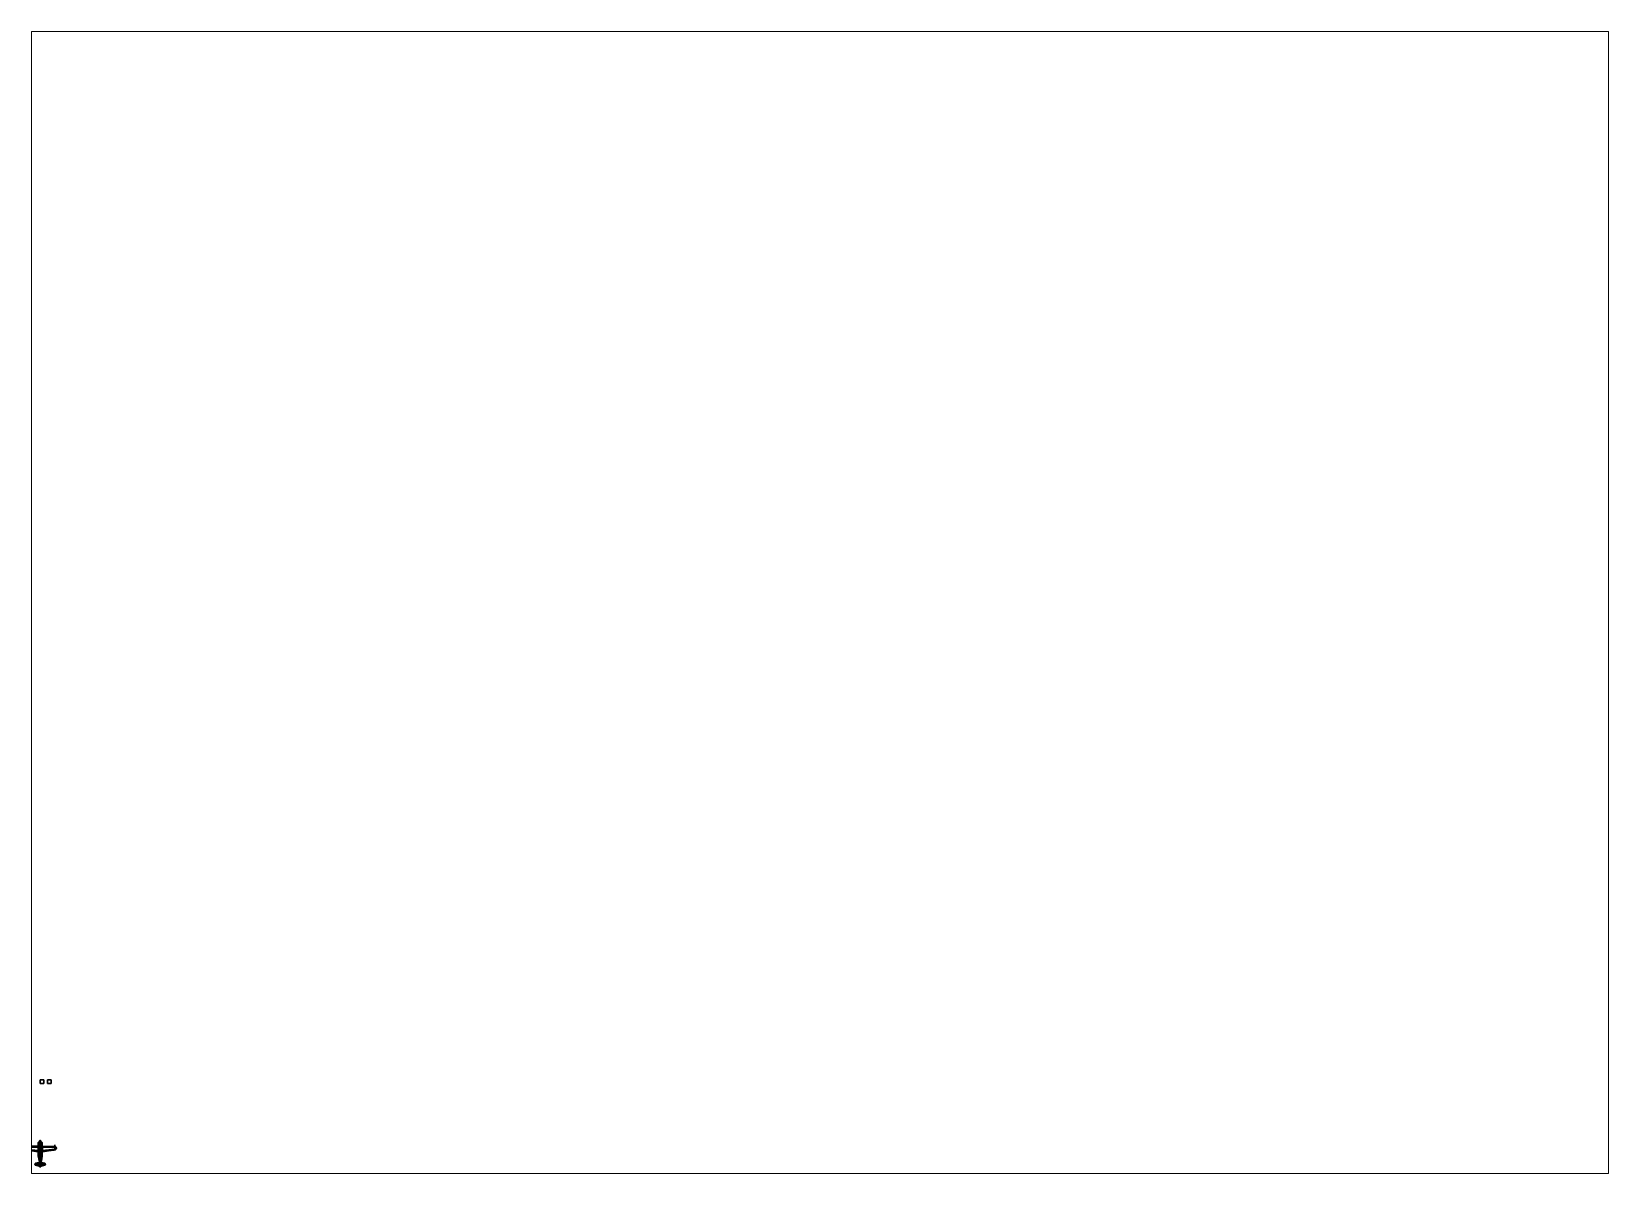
# Paper-space layout 'Layout1' of a CAD drawing. Header units: millimetres. Extents: x 28 to 251, y 20 to 181.
# The model-space entities are those that its viewports show. They can reach past a viewport. Long polylines and large blocks are cut down to what shows.
import ezdxf

# ---------------------------------------------------------------- set-up
doc = ezdxf.new("R2010")
doc.units = ezdxf.units.MM
for name, color, linetype in [('prop', 1, 'Continuous'), ('w1', 5, 'Continuous'), ('wing2', 5, 'Continuous')]:
    doc.layers.add(name, color=color, linetype=linetype)

msp = doc.modelspace()

# ---------------------------------------------------------------- linework, layer by layer
for points in [[(1, 19.98, 1), (1, 19.98), (0, 19.98), (0, 19.98, 1)], [(1, 19.98), (1, 18.98), (0, 18.98), (0, 19.98)], [(0, 19.98), (0, 18.98), (0, 18.98, 1), (0, 19.98, 1)], [(0, 19.98, 1), (0, 18.98, 1), (1, 18.98, 1), (1, 19.98, 1)], [(0, 18.98, 1), (0, 18.98), (1, 18.98), (1, 18.98, 1)], [(1, 18.98, 1), (1, 18.98), (1, 19.98), (1, 19.98, 1)], [(3, 19.98), (3, 18.98), (2, 18.98), (2, 19.98)], [(2, 19.98), (2, 18.98), (3, 18.98), (3, 19.98)], [(-0.5, 2.13, 0.21), (-0.54, 2.13), (-0.56, 0.37), (-0.52, 0.37, 0.21)], [(-0.54, 2.13), (-0.5, 2.13, -0.21), (-0.52, 0.37, -0.21), (-0.56, 0.37)], [(-0.53, -0.53, 0.1), (-0.49, -0.53, 0.3), (-0.52, 0.37, 0.21), (-0.56, 0.37)], [(-0.49, -0.53, -0.1), (-0.53, -0.53, 0.1), (-0.56, 0.37), (-0.52, 0.37, -0.21)], [(-0.51, 2.86, -0.21), (-0.55, 2.86), (-0.54, 2.98), (-0.5, 2.98, -0.21)], [(-0.55, 2.86), (-0.51, 2.86, 0.21), (-0.5, 2.98, 0.21), (-0.54, 2.98)], [(-0.51, 2.86, 0.21), (-0.55, 2.86), (-0.55, 2.24), (-0.51, 2.24, 0.21)], [(-0.55, 2.86), (-0.51, 2.86, -0.21), (-0.51, 2.24, -0.21), (-0.55, 2.24)], [(0.55, 2.24), (-0.51, 2.24, 0.21), (-0.55, 2.24), (0.51, 2.24, -0.21)], [(0.51, 2.24, -0.21), (-0.55, 2.24), (-0.51, 2.24, -0.21), (0.39, 2.24, -0.39)], [(-0.47, 3.07, 0.2), (-0.51, 3.07), (-0.54, 2.98), (-0.5, 2.98, 0.21)], [(-0.51, 3.07), (-0.47, 3.07, -0.2), (-0.5, 2.98, -0.21), (-0.54, 2.98)], [(-0.47, 2.21, 0.2), (-0.51, 2.21), (-0.54, 2.13), (-0.5, 2.13, 0.21)], [(-0.51, 2.21), (-0.47, 2.21, -0.2), (-0.5, 2.13, -0.21), (-0.54, 2.13)], [(-0.38, 2.13, 0.38), (-0.5, 2.13, 0.21), (-0.52, 0.37, 0.21), (-0.4, 0.37, 0.4)], [(-0.5, 2.13, -0.21), (-0.38, 2.13, -0.38), (-0.4, 0.37, -0.4), (-0.52, 0.37, -0.21)], [(-0.49, -0.53, 0.3), (-0.37, -0.53, 0.47), (-0.4, 0.37, 0.4), (-0.52, 0.37, 0.21)], [(-0.37, -0.53, -0.27), (-0.49, -0.53, -0.1), (-0.52, 0.37, -0.21), (-0.4, 0.37, -0.4)], [(-0.42, 3.15, 0.18), (-0.46, 3.15), (-0.51, 3.07), (-0.47, 3.07, 0.2)], [(-0.46, 3.15), (-0.42, 3.15, -0.18), (-0.47, 3.07, -0.2), (-0.51, 3.07)], [(-0.39, 2.86, -0.39), (-0.51, 2.86, -0.21), (-0.5, 2.98, -0.21), (-0.38, 2.98, -0.38)], [(-0.51, 2.86, 0.21), (-0.39, 2.86, 0.39), (-0.38, 2.98, 0.38), (-0.5, 2.98, 0.21)], [(-0.39, 2.86, 0.39), (-0.51, 2.86, 0.21), (-0.51, 2.24, 0.21), (-0.39, 2.24, 0.39)], [(-0.51, 2.86, -0.21), (-0.39, 2.86, -0.39), (-0.39, 2.24, -0.39), (-0.51, 2.24, -0.21)], [(-0.43, 2.24, 0.18), (-0.47, 2.24), (-0.51, 2.21), (-0.47, 2.21, 0.2)], [(-0.47, 2.24), (-0.43, 2.24, -0.18), (-0.47, 2.21, -0.2), (-0.51, 2.21)], [(0.51, 2.24, 0.21), (-0.39, 2.24, 0.39), (-0.51, 2.24, 0.21), (0.55, 2.24)], [(0.39, 2.24, -0.39), (-0.51, 2.24, -0.21), (-0.39, 2.24, -0.39), (0.21, 2.24, -0.51)], [(-0.36, 3.07, 0.36), (-0.47, 3.07, 0.2), (-0.5, 2.98, 0.21), (-0.38, 2.98, 0.38)], [(-0.47, 3.07, -0.2), (-0.36, 3.07, -0.36), (-0.38, 2.98, -0.38), (-0.5, 2.98, -0.21)], [(-0.36, 2.21, 0.36), (-0.47, 2.21, 0.2), (-0.5, 2.13, 0.21), (-0.38, 2.13, 0.38)], [(-0.47, 2.21, -0.2), (-0.36, 2.21, -0.36), (-0.38, 2.13, -0.38), (-0.5, 2.13, -0.21)], [(-0.33, 3.15, 0.33), (-0.42, 3.15, 0.18), (-0.47, 3.07, 0.2), (-0.36, 3.07, 0.36)], [(-0.42, 3.15, -0.18), (-0.33, 3.15, -0.33), (-0.36, 3.07, -0.36), (-0.47, 3.07, -0.2)], [(-0.33, 2.24, 0.33), (-0.43, 2.24, 0.18), (-0.47, 2.21, 0.2), (-0.36, 2.21, 0.36)], [(-0.43, 2.24, -0.18), (-0.33, 2.24, -0.33), (-0.36, 2.21, -0.36), (-0.47, 2.21, -0.2)], [(-0.36, 3.2, 0.15), (-0.39, 3.2), (-0.46, 3.15), (-0.42, 3.15, 0.18)], [(-0.39, 3.2), (-0.36, 3.2, -0.15), (-0.42, 3.15, -0.18), (-0.46, 3.15)], [(-0.28, 3.2, 0.28), (-0.36, 3.2, 0.15), (-0.42, 3.15, 0.18), (-0.33, 3.15, 0.33)], [(-0.36, 3.2, -0.15), (-0.28, 3.2, -0.28), (-0.33, 3.15, -0.33), (-0.42, 3.15, -0.18)], [(-0.21, 2.13, 0.5), (-0.38, 2.13, 0.38), (-0.4, 0.37, 0.4), (-0.21, 0.37, 0.52)], [(-0.38, 2.13, -0.38), (-0.21, 2.13, -0.5), (-0.21, 0.37, -0.52), (-0.4, 0.37, -0.4)], [(-0.37, -0.53, 0.47), (-0.2, -0.53, 0.59), (-0.21, 0.37, 0.52), (-0.4, 0.37, 0.4)], [(-0.2, -0.53, -0.39), (-0.37, -0.53, -0.27), (-0.4, 0.37, -0.4), (-0.21, 0.37, -0.52)], [(0.36, 3.2, -0.15), (-0.39, 3.2), (-0.36, 3.2, 0.15), (0.39, 3.2)], [(0.28, 3.2, -0.28), (-0.36, 3.2, -0.15), (-0.39, 3.2), (0.36, 3.2, -0.15)], [(-0.21, 2.86, -0.51), (-0.39, 2.86, -0.39), (-0.38, 2.98, -0.38), (-0.21, 2.98, -0.5)], [(-0.39, 2.86, 0.39), (-0.21, 2.86, 0.51), (-0.21, 2.98, 0.5), (-0.38, 2.98, 0.38)], [(-0.21, 2.86, 0.51), (-0.39, 2.86, 0.39), (-0.39, 2.24, 0.39), (-0.21, 2.24, 0.51)], [(-0.39, 2.86, -0.39), (-0.21, 2.86, -0.51), (-0.21, 2.24, -0.51), (-0.39, 2.24, -0.39)], [(0.39, 2.24, 0.39), (-0.21, 2.24, 0.51), (-0.39, 2.24, 0.39), (0.51, 2.24, 0.21)], [(0.21, 2.24, -0.51), (-0.39, 2.24, -0.39), (-0.21, 2.24, -0.51), (0, 2.24, -0.55)], [(-0.2, 3.07, 0.47), (-0.36, 3.07, 0.36), (-0.38, 2.98, 0.38), (-0.21, 2.98, 0.5)], [(-0.36, 3.07, -0.36), (-0.2, 3.07, -0.47), (-0.21, 2.98, -0.5), (-0.38, 2.98, -0.38)], [(-0.2, 2.21, 0.47), (-0.36, 2.21, 0.36), (-0.38, 2.13, 0.38), (-0.21, 2.13, 0.5)], [(-0.36, 2.21, -0.36), (-0.2, 2.21, -0.47), (-0.21, 2.13, -0.5), (-0.38, 2.13, -0.38)], [(0.39, 3.2), (-0.36, 3.2, 0.15), (-0.28, 3.2, 0.28), (0.36, 3.2, 0.15)], [(0.15, 3.2, -0.36), (-0.28, 3.2, -0.28), (-0.36, 3.2, -0.15), (0.28, 3.2, -0.28)], [(-0.18, 3.15, 0.42), (-0.33, 3.15, 0.33), (-0.36, 3.07, 0.36), (-0.2, 3.07, 0.47)], [(-0.33, 3.15, -0.33), (-0.18, 3.15, -0.42), (-0.2, 3.07, -0.47), (-0.36, 3.07, -0.36)], [(-0.18, 2.24, 0.43), (-0.33, 2.24, 0.33), (-0.36, 2.21, 0.36), (-0.2, 2.21, 0.47)], [(-0.33, 2.24, -0.33), (-0.18, 2.24, -0.43), (-0.2, 2.21, -0.47), (-0.36, 2.21, -0.36)], [(-0.15, 3.2, 0.36), (-0.28, 3.2, 0.28), (-0.33, 3.15, 0.33), (-0.18, 3.15, 0.42)], [(-0.28, 3.2, -0.28), (-0.15, 3.2, -0.36), (-0.18, 3.15, -0.42), (-0.33, 3.15, -0.33)], [(0.36, 3.2, 0.15), (-0.28, 3.2, 0.28), (-0.15, 3.2, 0.36), (0.28, 3.2, 0.28)], [(0, 3.2, -0.39), (-0.15, 3.2, -0.36), (-0.28, 3.2, -0.28), (0.15, 3.2, -0.36)], [(0, 3.07, 0.51), (-0.2, 3.07, 0.47), (-0.21, 2.98, 0.5), (0, 2.98, 0.54)], [(-0.2, 3.07, -0.47), (0, 3.07, -0.51), (0, 2.98, -0.54), (-0.21, 2.98, -0.5)], [(0, 2.86, -0.55), (-0.21, 2.86, -0.51), (-0.21, 2.98, -0.5), (0, 2.98, -0.54)], [(-0.21, 2.86, 0.51), (0, 2.86, 0.55), (0, 2.98, 0.54), (-0.21, 2.98, 0.5)], [(0, 2.86, 0.55), (-0.21, 2.86, 0.51), (-0.21, 2.24, 0.51), (0, 2.24, 0.55)], [(-0.21, 2.86, -0.51), (0, 2.86, -0.55), (0, 2.24, -0.55), (-0.21, 2.24, -0.51)], [(0.21, 2.24, 0.51), (0, 2.24, 0.55), (-0.21, 2.24, 0.51), (0.39, 2.24, 0.39)], [(0, 2.21, 0.51), (-0.2, 2.21, 0.47), (-0.21, 2.13, 0.5), (0, 2.13, 0.54)], [(-0.2, 2.21, -0.47), (0, 2.21, -0.51), (0, 2.13, -0.54), (-0.21, 2.13, -0.5)], [(0, 2.13, 0.54), (-0.21, 2.13, 0.5), (-0.21, 0.37, 0.52), (0, 0.37, 0.56)], [(-0.21, 2.13, -0.5), (0, 2.13, -0.54), (0, 0.37, -0.56), (-0.21, 0.37, -0.52)], [(-0.2, -0.53, 0.59), (0, -0.53, 0.63), (0, 0.37, 0.56), (-0.21, 0.37, 0.52)], [(0, -0.53, -0.43), (-0.2, -0.53, -0.39), (-0.21, 0.37, -0.52), (0, 0.37, -0.56)], [(0, 3.15, 0.46), (-0.18, 3.15, 0.42), (-0.2, 3.07, 0.47), (0, 3.07, 0.51)], [(-0.18, 3.15, -0.42), (0, 3.15, -0.46), (0, 3.07, -0.51), (-0.2, 3.07, -0.47)], [(0, 2.24, 0.47), (-0.18, 2.24, 0.43), (-0.2, 2.21, 0.47), (0, 2.21, 0.51)], [(-0.18, 2.24, -0.43), (0, 2.24, -0.47), (0, 2.21, -0.51), (-0.2, 2.21, -0.47)], [(0, 3.2, 0.39), (-0.15, 3.2, 0.36), (-0.18, 3.15, 0.42), (0, 3.15, 0.46)], [(-0.15, 3.2, -0.36), (0, 3.2, -0.39), (0, 3.15, -0.46), (-0.18, 3.15, -0.42)], [(0.28, 3.2, 0.28), (-0.15, 3.2, 0.36), (0, 3.2, 0.39), (0.15, 3.2, 0.36)], [(0.09, 2.86, -0.7), (-0.09, 2.86, -0.7), (-0.09, 2.86, -0.53), (0.09, 2.86, -0.53)], [(-0.09, 2.86, -0.53), (-0.09, 2.86, -0.7), (-0.09, 2.4, -0.73), (-0.09, 2.4, -0.53)], [(0.09, 2.4, -0.73), (-0.09, 2.4, -0.73), (-0.09, 2.86, -0.7), (0.09, 2.86, -0.7)], [(-0.09, 2.4, -0.53), (-0.09, 2.4, -0.73), (-0.09, 2.32, -0.7), (-0.09, 2.32, -0.53)], [(0.09, 2.32, -0.7), (-0.09, 2.32, -0.7), (-0.09, 2.4, -0.73), (0.09, 2.4, -0.73)], [(-0.09, 2.32, -0.53), (-0.09, 2.32, -0.7), (-0.09, 2.26, -0.63), (-0.09, 2.26, -0.53)], [(0.09, 2.26, -0.63), (-0.09, 2.26, -0.63), (-0.09, 2.32, -0.7), (0.09, 2.32, -0.7)], [(-0.09, 2.26, -0.53), (-0.09, 2.26, -0.63), (-0.09, 2.24, -0.59), (-0.09, 2.24, -0.53)], [(0.09, 2.24, -0.59), (-0.09, 2.24, -0.59), (-0.09, 2.26, -0.63), (0.09, 2.26, -0.63)], [(0.15, 3.2, 0.36), (0, 3.2, 0.39), (0, 3.15, 0.46), (0.18, 3.15, 0.42)], [(0, 3.2, -0.39), (0.15, 3.2, -0.36), (0.18, 3.15, -0.42), (0, 3.15, -0.46)], [(0.18, 3.15, 0.42), (0, 3.15, 0.46), (0, 3.07, 0.51), (0.2, 3.07, 0.47)], [(0, 3.15, -0.46), (0.18, 3.15, -0.42), (0.2, 3.07, -0.47), (0, 3.07, -0.51)], [(0.2, 3.07, 0.47), (0, 3.07, 0.51), (0, 2.98, 0.54), (0.21, 2.98, 0.5)], [(0, 3.07, -0.51), (0.2, 3.07, -0.47), (0.21, 2.98, -0.5), (0, 2.98, -0.54)], [(0.21, 2.86, -0.51), (0, 2.86, -0.55), (0, 2.98, -0.54), (0.21, 2.98, -0.5)], [(0, 2.86, 0.55), (0.21, 2.86, 0.51), (0.21, 2.98, 0.5), (0, 2.98, 0.54)], [(0.21, 2.86, 0.51), (0, 2.86, 0.55), (0, 2.24, 0.55), (0.21, 2.24, 0.51)], [(0, 2.86, -0.55), (0.21, 2.86, -0.51), (0.21, 2.24, -0.51), (0, 2.24, -0.55)], [(0.18, 2.24, 0.43), (0, 2.24, 0.47), (0, 2.21, 0.51), (0.2, 2.21, 0.47)], [(0, 2.24, -0.47), (0.18, 2.24, -0.43), (0.2, 2.21, -0.47), (0, 2.21, -0.51)], [(0.2, 2.21, 0.47), (0, 2.21, 0.51), (0, 2.13, 0.54), (0.21, 2.13, 0.5)], [(0, 2.21, -0.51), (0.2, 2.21, -0.47), (0.21, 2.13, -0.5), (0, 2.13, -0.54)], [(0.21, 2.13, 0.5), (0, 2.13, 0.54), (0, 0.37, 0.56), (0.21, 0.37, 0.52)], [(0, 2.13, -0.54), (0.21, 2.13, -0.5), (0.21, 0.37, -0.52), (0, 0.37, -0.56)], [(0, -0.53, 0.63), (0.2, -0.53, 0.59), (0.21, 0.37, 0.52), (0, 0.37, 0.56)], [(0.2, -0.53, -0.39), (0, -0.53, -0.43), (0, 0.37, -0.56), (0.21, 0.37, -0.52)], [(0, -2.97, 1.42), (0, -2.97, 1.43), (0.21, 0.07, 1.17), (0.21, 0.08, 1.15)], [(0.21, 0.08, 1.15), (0.21, 0.07, 1.17), (0, -2.97, 1.43), (0, -2.97, 1.42)], [(0.09, 2.4, -0.53), (0.09, 2.4, -0.73), (0.09, 2.86, -0.7), (0.09, 2.86, -0.53)], [(0.09, 2.32, -0.53), (0.09, 2.32, -0.7), (0.09, 2.4, -0.73), (0.09, 2.4, -0.53)], [(0.09, 2.26, -0.53), (0.09, 2.26, -0.63), (0.09, 2.32, -0.7), (0.09, 2.32, -0.53)], [(0.09, 2.24, -0.53), (0.09, 2.24, -0.59), (0.09, 2.26, -0.63), (0.09, 2.26, -0.53)], [(0.28, 3.2, 0.28), (0.15, 3.2, 0.36), (0.18, 3.15, 0.42), (0.33, 3.15, 0.33)], [(0.15, 3.2, -0.36), (0.28, 3.2, -0.28), (0.33, 3.15, -0.33), (0.18, 3.15, -0.42)], [(0.33, 3.15, 0.33), (0.18, 3.15, 0.42), (0.2, 3.07, 0.47), (0.36, 3.07, 0.36)], [(0.18, 3.15, -0.42), (0.33, 3.15, -0.33), (0.36, 3.07, -0.36), (0.2, 3.07, -0.47)], [(0.33, 2.24, 0.33), (0.18, 2.24, 0.43), (0.2, 2.21, 0.47), (0.36, 2.21, 0.36)], [(0.18, 2.24, -0.43), (0.33, 2.24, -0.33), (0.36, 2.21, -0.36), (0.2, 2.21, -0.47)], [(0.36, 3.07, 0.36), (0.2, 3.07, 0.47), (0.21, 2.98, 0.5), (0.38, 2.98, 0.38)], [(0.2, 3.07, -0.47), (0.36, 3.07, -0.36), (0.38, 2.98, -0.38), (0.21, 2.98, -0.5)], [(0.36, 2.21, 0.36), (0.2, 2.21, 0.47), (0.21, 2.13, 0.5), (0.38, 2.13, 0.38)], [(0.2, 2.21, -0.47), (0.36, 2.21, -0.36), (0.38, 2.13, -0.38), (0.21, 2.13, -0.5)], [(0.2, -0.53, 0.59), (0.37, -0.53, 0.47), (0.4, 0.37, 0.4), (0.21, 0.37, 0.52)], [(0.37, -0.53, -0.27), (0.2, -0.53, -0.39), (0.21, 0.37, -0.52), (0.4, 0.37, -0.4)], [(0.39, 2.86, -0.39), (0.21, 2.86, -0.51), (0.21, 2.98, -0.5), (0.38, 2.98, -0.38)], [(0.21, 2.86, 0.51), (0.39, 2.86, 0.39), (0.38, 2.98, 0.38), (0.21, 2.98, 0.5)], [(0.39, 2.86, 0.39), (0.21, 2.86, 0.51), (0.21, 2.24, 0.51), (0.39, 2.24, 0.39)], [(0.21, 2.86, -0.51), (0.39, 2.86, -0.39), (0.39, 2.24, -0.39), (0.21, 2.24, -0.51)], [(0.38, 2.13, 0.38), (0.21, 2.13, 0.5), (0.21, 0.37, 0.52), (0.4, 0.37, 0.4)], [(0.21, 2.13, -0.5), (0.38, 2.13, -0.38), (0.4, 0.37, -0.4), (0.21, 0.37, -0.52)], [(0.21, 0.22, 0.49), (0.21, 0.17, 0.49), (0.21, 0.07, 1.18), (0.21, 0.11, 1.18)], [(0.21, 0.11, 1.18), (0.21, 0.07, 1.18), (0.21, 0.17, 0.49), (0.21, 0.22, 0.49)], [(0.36, 3.2, 0.15), (0.28, 3.2, 0.28), (0.33, 3.15, 0.33), (0.42, 3.15, 0.18)], [(0.28, 3.2, -0.28), (0.36, 3.2, -0.15), (0.42, 3.15, -0.18), (0.33, 3.15, -0.33)], [(0.42, 3.15, 0.18), (0.33, 3.15, 0.33), (0.36, 3.07, 0.36), (0.47, 3.07, 0.2)], [(0.33, 3.15, -0.33), (0.42, 3.15, -0.18), (0.47, 3.07, -0.2), (0.36, 3.07, -0.36)], [(0.43, 2.24, 0.18), (0.33, 2.24, 0.33), (0.36, 2.21, 0.36), (0.47, 2.21, 0.2)], [(0.33, 2.24, -0.33), (0.43, 2.24, -0.18), (0.47, 2.21, -0.2), (0.36, 2.21, -0.36)], [(0.39, 3.2), (0.36, 3.2, 0.15), (0.42, 3.15, 0.18), (0.46, 3.15)], [(0.36, 3.2, -0.15), (0.39, 3.2), (0.46, 3.15), (0.42, 3.15, -0.18)], [(0.47, 3.07, 0.2), (0.36, 3.07, 0.36), (0.38, 2.98, 0.38), (0.5, 2.98, 0.21)], [(0.36, 3.07, -0.36), (0.47, 3.07, -0.2), (0.5, 2.98, -0.21), (0.38, 2.98, -0.38)], [(0.47, 2.21, 0.2), (0.36, 2.21, 0.36), (0.38, 2.13, 0.38), (0.5, 2.13, 0.21)], [(0.36, 2.21, -0.36), (0.47, 2.21, -0.2), (0.5, 2.13, -0.21), (0.38, 2.13, -0.38)], [(0.37, -0.53, 0.47), (0.49, -0.53, 0.3), (0.52, 0.37, 0.21), (0.4, 0.37, 0.4)], [(0.49, -0.53, -0.1), (0.37, -0.53, -0.27), (0.4, 0.37, -0.4), (0.52, 0.37, -0.21)], [(0.51, 2.86, -0.21), (0.39, 2.86, -0.39), (0.38, 2.98, -0.38), (0.5, 2.98, -0.21)], [(0.39, 2.86, 0.39), (0.51, 2.86, 0.21), (0.5, 2.98, 0.21), (0.38, 2.98, 0.38)], [(0.5, 2.13, 0.21), (0.38, 2.13, 0.38), (0.4, 0.37, 0.4), (0.52, 0.37, 0.21)], [(0.38, 2.13, -0.38), (0.5, 2.13, -0.21), (0.52, 0.37, -0.21), (0.4, 0.37, -0.4)], [(0.51, 2.86, 0.21), (0.39, 2.86, 0.39), (0.39, 2.24, 0.39), (0.51, 2.24, 0.21)], [(0.39, 2.86, -0.39), (0.51, 2.86, -0.21), (0.51, 2.24, -0.21), (0.39, 2.24, -0.39)], [(0.46, 3.15), (0.42, 3.15, 0.18), (0.47, 3.07, 0.2), (0.51, 3.07)], [(0.42, 3.15, -0.18), (0.46, 3.15), (0.51, 3.07), (0.47, 3.07, -0.2)], [(0.47, 2.24), (0.43, 2.24, 0.18), (0.47, 2.21, 0.2), (0.51, 2.21)], [(0.43, 2.24, -0.18), (0.47, 2.24), (0.51, 2.21), (0.47, 2.21, -0.2)], [(0.51, 3.07), (0.47, 3.07, 0.2), (0.5, 2.98, 0.21), (0.54, 2.98)], [(0.47, 3.07, -0.2), (0.51, 3.07), (0.54, 2.98), (0.5, 2.98, -0.21)], [(0.51, 2.21), (0.47, 2.21, 0.2), (0.5, 2.13, 0.21), (0.54, 2.13)], [(0.47, 2.21, -0.2), (0.51, 2.21), (0.54, 2.13), (0.5, 2.13, -0.21)], [(0.49, -0.53, 0.3), (0.53, -0.53, 0.1), (0.56, 0.37), (0.52, 0.37, 0.21)], [(0.53, -0.53, 0.1), (0.49, -0.53, -0.1), (0.52, 0.37, -0.21), (0.56, 0.37)], [(0.55, 2.86), (0.51, 2.86, -0.21), (0.5, 2.98, -0.21), (0.54, 2.98)], [(0.51, 2.86, 0.21), (0.55, 2.86), (0.54, 2.98), (0.5, 2.98, 0.21)], [(0.54, 2.13), (0.5, 2.13, 0.21), (0.52, 0.37, 0.21), (0.56, 0.37)], [(0.5, 2.13, -0.21), (0.54, 2.13), (0.56, 0.37), (0.52, 0.37, -0.21)], [(0.55, 2.86), (0.51, 2.86, 0.21), (0.51, 2.24, 0.21), (0.55, 2.24)], [(0.51, 2.86, -0.21), (0.55, 2.86), (0.55, 2.24), (0.51, 2.24, -0.21)], [(-0.41, -1.28, 0.16), (-0.39, -1.28, 0.29), (-0.49, -0.53, 0.3), (-0.53, -0.53, 0.1)], [(-0.4, -1.28, -0.03), (-0.41, -1.28, 0.16), (-0.53, -0.53, 0.1), (-0.49, -0.53, -0.1)], [(-0.39, -1.28, 0.29), (-0.3, -1.28, 0.48), (-0.37, -0.53, 0.47), (-0.49, -0.53, 0.3)], [(-0.3, -1.28, -0.2), (-0.4, -1.28, -0.03), (-0.49, -0.53, -0.1), (-0.37, -0.53, -0.27)], [(-0.23, -2.21, 0.01), (-0.21, -2.21, 0.12), (-0.39, -1.28, 0.29), (-0.41, -1.28, 0.16)], [(-0.22, -2.21, -0.05), (-0.23, -2.21, 0.01), (-0.41, -1.28, 0.16), (-0.4, -1.28, -0.03)], [(-0.16, -2.21, -0.15), (-0.22, -2.21, -0.05), (-0.4, -1.28, -0.03), (-0.3, -1.28, -0.2)], [(-0.21, -2.21, 0.12), (-0.17, -2.21, 0.25), (-0.3, -1.28, 0.48), (-0.39, -1.28, 0.29)], [(-0.3, -1.28, 0.48), (-0.14, -1.28, 0.63), (-0.2, -0.53, 0.59), (-0.37, -0.53, 0.47)], [(-0.16, -1.28, -0.3), (-0.3, -1.28, -0.2), (-0.37, -0.53, -0.27), (-0.2, -0.53, -0.39)], [(-0.07, -2.21, -0.2), (-0.16, -2.21, -0.15), (-0.3, -1.28, -0.2), (-0.16, -1.28, -0.3)], [(-0.17, -2.21, 0.25), (-0.14, -2.21, 0.35), (-0.14, -1.28, 0.63), (-0.3, -1.28, 0.48)], [(0, -3.02, 0.08), (0, -3.02, 0.12), (-0.21, -2.21, 0.12), (-0.23, -2.21, 0.01)], [(0, -3.02, 0.04), (0, -3.02, 0.08), (-0.23, -2.21, 0.01), (-0.22, -2.21, -0.05)], [(0, -3.02, -0.02), (0, -3.02, 0.04), (-0.22, -2.21, -0.05), (-0.16, -2.21, -0.15)], [(0, -3.02, 0.12), (0, -3.02, 0.18), (-0.17, -2.21, 0.25), (-0.21, -2.21, 0.12)], [(0, -1.28, -0.33), (-0.16, -1.28, -0.3), (-0.2, -0.53, -0.39), (0, -0.53, -0.43)], [(0, -3.02, 0.18), (0, -3.02, 0.26), (-0.14, -2.21, 0.35), (-0.17, -2.21, 0.25)], [(0, -2.21, -0.21), (-0.07, -2.21, -0.2), (-0.16, -1.28, -0.3), (0, -1.28, -0.33)], [(0, -3.02, -0.09), (0, -3.02, -0.02), (-0.16, -2.21, -0.15), (-0.07, -2.21, -0.2)], [(0, -3.02, -0.1), (0, -3.02, -0.09), (-0.07, -2.21, -0.2), (0, -2.21, -0.21)], [(0, -2.27, 0.48), (0, -2.27, 0.4), (-0.07, -2.44, 0.4), (-0.07, -2.45, 0.48)], [(0, -2.36, 0.5), (0, -2.27, 0.48), (-0.07, -2.45, 0.48), (-0.07, -2.46, 0.5)], [(0, -2.64, 1.15), (0, -2.36, 0.5), (-0.07, -2.46, 0.5), (-0.04, -2.7, 1.15)], [(-0.06, -2.44, 0.21), (-0.06, -3.04, 0.21), (-0.07, -3.04, 0.4), (-0.07, -2.44, 0.4)], [(-0.07, -2.44, 0.4), (-0.07, -3.04, 0.4), (-0.07, -3.04, 0.48), (-0.07, -2.45, 0.48)], [(-0.07, -2.45, 0.48), (-0.07, -3.04, 0.48), (-0.07, -3.04, 0.5), (-0.07, -2.46, 0.5)], [(-0.07, -2.46, 0.5), (-0.07, -3.04, 0.5), (-0.04, -3.04, 1.15), (-0.04, -2.7, 1.15)], [(-0.07, -3.04, 0.4), (-0.06, -3.04, 0.21), (0, -3.62, 0.21), (0, -3.67, 0.4)], [(-0.07, -3.04, 0.48), (-0.07, -3.04, 0.4), (0, -3.67, 0.4), (0, -3.67, 0.48)], [(-0.07, -3.04, 0.5), (-0.07, -3.04, 0.48), (0, -3.67, 0.48), (0, -3.66, 0.5)], [(-0.04, -3.04, 1.15), (-0.07, -3.04, 0.5), (0, -3.66, 0.5), (0, -3.38, 1.15)], [(-0.05, -2.44, 0.08), (-0.05, -3.04, 0.08), (-0.06, -3.04, 0.21), (-0.06, -2.44, 0.21)], [(-0.06, -3.04, 0.21), (-0.05, -3.04, 0.08), (0, -3.51, 0.08), (0, -3.62, 0.21)], [(-0.04, -2.44, 0.02), (-0.04, -3.04, 0.02), (-0.05, -3.04, 0.08), (-0.05, -2.44, 0.08)], [(-0.05, -2.62, -0.34), (-0.05, -2.69, -0.4), (0.05, -2.69, -0.4), (0.05, -2.62, -0.34)], [(0.05, -2.62, -0.34), (0.05, -2.69, -0.4), (-0.05, -2.69, -0.4), (-0.05, -2.62, -0.34)], [(0.05, -2.69, -0.4), (0.05, -3.34, -0.22), (-0.05, -3.34, -0.22), (-0.05, -2.69, -0.4)], [(-0.05, -2.69, -0.4), (-0.05, -3.34, -0.22), (0.05, -3.34, -0.22), (0.05, -2.69, -0.4)], [(-0.05, -3.04, 0.08), (-0.04, -3.04, 0.02), (0, -3.43, 0.02), (0, -3.51, 0.08)], [(-0.01, -2.44, -0.12), (-0.01, -3.04, -0.12), (-0.04, -3.04, 0.02), (-0.04, -2.44, 0.02)], [(0, -2.68, 1.24), (0, -2.64, 1.15), (-0.04, -2.7, 1.15), (-0.04, -2.73, 1.24)], [(0, -2.72, 1.29), (0, -2.68, 1.24), (-0.04, -2.73, 1.24), (-0.04, -2.76, 1.29)], [(-0.04, -2.7, 1.15), (-0.04, -3.04, 1.15), (-0.04, -3.04, 1.24), (-0.04, -2.73, 1.24)], [(0, -2.83, 1.36), (0, -2.72, 1.29), (-0.04, -2.76, 1.29), (-0.02, -2.85, 1.36)], [(-0.04, -2.73, 1.24), (-0.04, -3.04, 1.24), (-0.04, -3.04, 1.29), (-0.04, -2.76, 1.29)], [(-0.04, -2.76, 1.29), (-0.04, -3.04, 1.29), (-0.02, -3.04, 1.36), (-0.02, -2.85, 1.36)], [(-0.04, -3.04, 0.02), (-0.01, -3.04, -0.12), (0, -3.1, -0.12), (0, -3.43, 0.02)], [(-0.04, -3.04, 1.24), (-0.04, -3.04, 1.15), (0, -3.38, 1.15), (0, -3.29, 1.24)], [(-0.04, -3.04, 1.29), (-0.04, -3.04, 1.24), (0, -3.29, 1.24), (0, -3.24, 1.29)], [(-0.02, -3.04, 1.36), (-0.04, -3.04, 1.29), (0, -3.24, 1.29), (0, -3.15, 1.36)], [(0, -2.9, 1.39), (0, -2.83, 1.36), (-0.02, -2.85, 1.36), (-0.01, -2.92, 1.39)], [(-0.02, -2.85, 1.36), (-0.02, -3.04, 1.36), (-0.01, -3.03, 1.39), (-0.01, -2.92, 1.39)], [(-0.01, -3.03, 1.39), (-0.02, -3.04, 1.36), (0, -3.15, 1.36), (0, -3.05, 1.39)], [(0, -2.27, -0.12), (0, -3.1, -0.12), (-0.01, -3.04, -0.12), (-0.01, -2.44, -0.12)], [(-0.01, -2.92, 1.39), (-0.01, -3.03, 1.39), (0, -3.05, 1.39), (0, -2.9, 1.39)], [(0, -0.53, -0.43), (0.2, -0.53, -0.39), (0.16, -1.28, -0.3), (0, -1.28, -0.33)], [(0, -1.28, -0.33), (0.16, -1.28, -0.3), (0.07, -2.21, -0.2), (0, -2.21, -0.21)], [(0.21, -2.21, 0.12), (0.17, -2.21, 0.25), (0, -3.02, 0.18), (0, -3.02, 0.12)], [(0.16, -2.21, -0.15), (0.22, -2.21, -0.05), (0, -3.02, 0.04), (0, -3.02, -0.02)], [(0, -2.21, -0.21), (0.07, -2.21, -0.2), (0, -3.02, -0.09), (0, -3.02, -0.1)], [(0.07, -2.21, -0.2), (0.16, -2.21, -0.15), (0, -3.02, -0.02), (0, -3.02, -0.09)], [(0.23, -2.21, 0.01), (0.21, -2.21, 0.12), (0, -3.02, 0.12), (0, -3.02, 0.08)], [(0.22, -2.21, -0.05), (0.23, -2.21, 0.01), (0, -3.02, 0.08), (0, -3.02, 0.04)], [(0.17, -2.21, 0.25), (0.14, -2.21, 0.35), (0, -3.02, 0.26), (0, -3.02, 0.18)], [(0.01, -2.44, -0.12), (0.01, -3.04, -0.12), (0, -3.1, -0.12), (0, -2.27, -0.12)], [(0.07, -2.46, 0.5), (0.07, -2.45, 0.48), (0, -2.27, 0.48), (0, -2.36, 0.5)], [(0.07, -2.45, 0.48), (0.07, -2.44, 0.4), (0, -2.27, 0.4), (0, -2.27, 0.48)], [(0.04, -2.7, 1.15), (0.07, -2.46, 0.5), (0, -2.36, 0.5), (0, -2.64, 1.15)], [(0, -2.85, -0.36), (0, -2.9, -0.34), (0, -2.69, -0.14), (0, -2.63, -0.15)], [(0, -2.63, -0.15), (0, -2.69, -0.14), (0, -2.9, -0.34), (0, -2.85, -0.36)], [(0.04, -2.73, 1.24), (0.04, -2.7, 1.15), (0, -2.64, 1.15), (0, -2.68, 1.24)], [(0.04, -2.76, 1.29), (0.04, -2.73, 1.24), (0, -2.68, 1.24), (0, -2.72, 1.29)], [(0.02, -2.85, 1.36), (0.04, -2.76, 1.29), (0, -2.72, 1.29), (0, -2.83, 1.36)], [(0.01, -2.92, 1.39), (0.02, -2.85, 1.36), (0, -2.83, 1.36), (0, -2.9, 1.39)], [(0, -2.86, -0.12), (0, -2.9, -0.12), (0, -2.87, -0.33), (0, -2.85, -0.35)], [(0, -2.85, -0.35), (0, -2.87, -0.33), (0, -2.9, -0.12), (0, -2.86, -0.12)], [(0, -2.9, 1.39), (0, -3.05, 1.39), (0.01, -3.03, 1.39), (0.01, -2.92, 1.39)], [(0, -2.95, 1.39), (0, -2.99, 1.39), (0, -2.99, 1.44), (0, -2.95, 1.44)], [(0, -2.95, 1.44), (0, -2.99, 1.44), (0, -2.99, 1.39), (0, -2.95, 1.39)], [(0, -3.05, 1.39), (0, -3.15, 1.36), (0.02, -3.04, 1.36), (0.01, -3.03, 1.39)], [(0, -3.38, 1.15), (0, -3.66, 0.5), (0.07, -3.04, 0.5), (0.04, -3.04, 1.15)], [(0, -3.67, 0.4), (0, -3.62, 0.21), (0.06, -3.04, 0.21), (0.07, -3.04, 0.4)], [(0, -3.51, 0.08), (0, -3.43, 0.02), (0.04, -3.04, 0.02), (0.05, -3.04, 0.08)], [(0, -3.43, 0.02), (0, -3.1, -0.12), (0.01, -3.04, -0.12), (0.04, -3.04, 0.02)], [(0, -3.62, 0.21), (0, -3.51, 0.08), (0.05, -3.04, 0.08), (0.06, -3.04, 0.21)], [(0, -3.66, 0.5), (0, -3.67, 0.48), (0.07, -3.04, 0.48), (0.07, -3.04, 0.5)], [(0, -3.67, 0.48), (0, -3.67, 0.4), (0.07, -3.04, 0.4), (0.07, -3.04, 0.48)], [(0, -3.24, 1.29), (0, -3.29, 1.24), (0.04, -3.04, 1.24), (0.04, -3.04, 1.29)], [(0, -3.29, 1.24), (0, -3.38, 1.15), (0.04, -3.04, 1.15), (0.04, -3.04, 1.24)], [(0, -3.15, 1.36), (0, -3.24, 1.29), (0.04, -3.04, 1.29), (0.02, -3.04, 1.36)], [(0, -3.66, 0.49), (0, -3.69, 0.53), (0, -3.42, 1.15), (0, -3.38, 1.15)], [(0, -3.38, 1.15), (0, -3.42, 1.15), (0, -3.69, 0.53), (0, -3.66, 0.49)], [(0.04, -3.04, 0.02), (0.01, -3.04, -0.12), (0.01, -2.44, -0.12), (0.04, -2.44, 0.02)], [(0.01, -3.03, 1.39), (0.02, -3.04, 1.36), (0.02, -2.85, 1.36), (0.01, -2.92, 1.39)], [(0.02, -3.04, 1.36), (0.04, -3.04, 1.29), (0.04, -2.76, 1.29), (0.02, -2.85, 1.36)], [(0.05, -3.04, 0.08), (0.04, -3.04, 0.02), (0.04, -2.44, 0.02), (0.05, -2.44, 0.08)], [(0.04, -3.04, 1.15), (0.07, -3.04, 0.5), (0.07, -2.46, 0.5), (0.04, -2.7, 1.15)], [(0.04, -3.04, 1.24), (0.04, -3.04, 1.15), (0.04, -2.7, 1.15), (0.04, -2.73, 1.24)], [(0.04, -3.04, 1.29), (0.04, -3.04, 1.24), (0.04, -2.73, 1.24), (0.04, -2.76, 1.29)], [(0.06, -3.04, 0.21), (0.05, -3.04, 0.08), (0.05, -2.44, 0.08), (0.06, -2.44, 0.21)], [(0.07, -3.04, 0.4), (0.06, -3.04, 0.21), (0.06, -2.44, 0.21), (0.07, -2.44, 0.4)], [(0.16, -1.28, -0.3), (0.3, -1.28, -0.2), (0.16, -2.21, -0.15), (0.07, -2.21, -0.2)], [(0.07, -3.04, 0.48), (0.07, -3.04, 0.4), (0.07, -2.44, 0.4), (0.07, -2.45, 0.48)], [(0.07, -3.04, 0.5), (0.07, -3.04, 0.48), (0.07, -2.45, 0.48), (0.07, -2.46, 0.5)], [(0.37, -0.53, 0.47), (0.2, -0.53, 0.59), (0.14, -1.28, 0.63), (0.3, -1.28, 0.48)], [(0.3, -1.28, 0.48), (0.14, -1.28, 0.63), (0.14, -2.21, 0.35), (0.17, -2.21, 0.25)], [(0.2, -0.53, -0.39), (0.37, -0.53, -0.27), (0.3, -1.28, -0.2), (0.16, -1.28, -0.3)], [(0.3, -1.28, -0.2), (0.4, -1.28, -0.03), (0.22, -2.21, -0.05), (0.16, -2.21, -0.15)], [(0.39, -1.28, 0.29), (0.3, -1.28, 0.48), (0.17, -2.21, 0.25), (0.21, -2.21, 0.12)], [(0.41, -1.28, 0.16), (0.39, -1.28, 0.29), (0.21, -2.21, 0.12), (0.23, -2.21, 0.01)], [(0.4, -1.28, -0.03), (0.41, -1.28, 0.16), (0.23, -2.21, 0.01), (0.22, -2.21, -0.05)], [(0.37, -0.53, -0.27), (0.49, -0.53, -0.1), (0.4, -1.28, -0.03), (0.3, -1.28, -0.2)], [(0.49, -0.53, 0.3), (0.37, -0.53, 0.47), (0.3, -1.28, 0.48), (0.39, -1.28, 0.29)], [(0.53, -0.53, 0.1), (0.49, -0.53, 0.3), (0.39, -1.28, 0.29), (0.41, -1.28, 0.16)], [(0.49, -0.53, -0.1), (0.53, -0.53, 0.1), (0.41, -1.28, 0.16), (0.4, -1.28, -0.03)]]:
    msp.add_3dface(points)
at = {"color": 2}
for points in [[(-0.37, 0.03, 0.41), (-0.25, 0.11, 0.65), (0, 0.37, 0.56)], [(-0.37, -0.53, 0.47), (-0.25, -0.53, 0.69), (-0.25, 0.11, 0.65), (-0.37, 0.03, 0.41)], [(-0.25, 0.11, 0.65), (-0.18, 0.14, 0.73), (0, 0.37, 0.56)], [(-0.25, -0.53, 0.69), (-0.18, -0.53, 0.77), (-0.18, 0.14, 0.73), (-0.25, 0.11, 0.65)], [(-0.18, 0.14, 0.73), (-0.11, 0.15, 0.77), (0, 0.37, 0.56)], [(-0.18, -0.53, 0.77), (-0.11, -0.53, 0.81), (-0.11, 0.15, 0.77), (-0.18, 0.14, 0.73)], [(-0.11, 0.15, 0.77), (-0.04, 0.16, 0.79), (0, 0.37, 0.56)], [(-0.11, -0.53, 0.81), (-0.04, -0.53, 0.83), (-0.04, 0.16, 0.79), (-0.11, 0.15, 0.77)], [(-0.04, -0.53, 0.83), (0, -0.53, 0.83), (0, 0.16, 0.79), (-0.04, 0.16, 0.79)], [(0, 0.37, 0.56), (0, 0.37, 0.56), (0.04, 0.16, 0.79), (0.11, 0.15, 0.77)], [(0, 0.37, 0.56), (0, 0.37, 0.56), (0.11, 0.15, 0.77), (0.18, 0.14, 0.73)], [(0, 0.37, 0.56), (0, 0.37, 0.56), (0.25, 0.11, 0.65), (0.37, 0.03, 0.41)], [(0, 0.37, 0.56), (0, 0.37, 0.56), (0.18, 0.14, 0.73), (0.25, 0.11, 0.65)], [(0, 0.37, 0.56), (0, 0.37, 0.56), (0, 0.16, 0.79), (0.04, 0.16, 0.79)], [(0.04, 0.16, 0.79), (0, 0.16, 0.79), (0, -0.53, 0.83), (0.04, -0.53, 0.83)], [(0.11, 0.15, 0.77), (0.04, 0.16, 0.79), (0.04, -0.53, 0.83), (0.11, -0.53, 0.81)], [(0.18, 0.14, 0.73), (0.11, 0.15, 0.77), (0.11, -0.53, 0.81), (0.18, -0.53, 0.77)], [(0.25, 0.11, 0.65), (0.18, 0.14, 0.73), (0.18, -0.53, 0.77), (0.25, -0.53, 0.69)], [(0.37, 0.03, 0.41), (0.25, 0.11, 0.65), (0.25, -0.53, 0.69), (0.37, -0.53, 0.47)], [(-0.14, -1.28, 0.63), (-0.13, -1.28, 0.68), (-0.25, -0.53, 0.69), (-0.37, -0.53, 0.47)], [(-0.13, -1.28, 0.68), (-0.11, -1.28, 0.72), (-0.18, -0.53, 0.77), (-0.25, -0.53, 0.69)], [(-0.11, -1.28, 0.72), (-0.07, -1.28, 0.75), (-0.11, -0.53, 0.81), (-0.18, -0.53, 0.77)], [(-0.14, -2.21, 0.35), (-0.13, -2.21, 0.42), (-0.13, -1.28, 0.68), (-0.14, -1.28, 0.63)], [(0, -3.02, 0.26), (0, -3.02, 0.37), (-0.13, -2.21, 0.42), (-0.14, -2.21, 0.35)], [(-0.13, -2.21, 0.42), (-0.11, -2.21, 0.45), (-0.11, -1.28, 0.72), (-0.13, -1.28, 0.68)], [(0, -3.02, 0.37), (0, -3.02, 0.4), (-0.11, -2.21, 0.45), (-0.13, -2.21, 0.42)], [(-0.07, -1.28, 0.75), (-0.01, -1.28, 0.77), (-0.04, -0.53, 0.83), (-0.11, -0.53, 0.81)], [(-0.11, -2.21, 0.45), (-0.07, -2.21, 0.49), (-0.07, -1.28, 0.75), (-0.11, -1.28, 0.72)], [(0, -3.02, 0.4), (0, -3.02, 0.42), (-0.07, -2.21, 0.49), (-0.11, -2.21, 0.45)], [(-0.07, -2.21, 0.49), (-0.01, -2.21, 0.5), (-0.01, -1.28, 0.77), (-0.07, -1.28, 0.75)], [(0, -3.02, 0.42), (0, -3.02, 0.43), (-0.01, -2.21, 0.5), (-0.07, -2.21, 0.49)], [(-0.01, -1.28, 0.77), (0, -1.28, 0.77), (0, -0.53, 0.83), (-0.04, -0.53, 0.83)], [(-0.01, -2.21, 0.5), (0, -2.21, 0.5), (0, -1.28, 0.77), (-0.01, -1.28, 0.77)], [(0, -3.02, 0.43), (0, -3.02, 0.43), (0, -2.21, 0.5), (-0.01, -2.21, 0.5)], [(0.04, -0.53, 0.83), (0, -0.53, 0.83), (0, -1.28, 0.77), (0.01, -1.28, 0.77)], [(0.01, -1.28, 0.77), (0, -1.28, 0.77), (0, -2.21, 0.5), (0.01, -2.21, 0.5)], [(0.14, -2.21, 0.35), (0.13, -2.21, 0.42), (0, -3.02, 0.37), (0, -3.02, 0.26)], [(0.01, -2.21, 0.5), (0, -2.21, 0.5), (0, -3.02, 0.43)], [(0.07, -2.21, 0.49), (0.01, -2.21, 0.5), (0, -3.02, 0.43), (0, -3.02, 0.42)], [(0.13, -2.21, 0.42), (0.11, -2.21, 0.45), (0, -3.02, 0.4), (0, -3.02, 0.37)], [(0.11, -2.21, 0.45), (0.07, -2.21, 0.49), (0, -3.02, 0.42), (0, -3.02, 0.4)], [(0.11, -0.53, 0.81), (0.04, -0.53, 0.83), (0.01, -1.28, 0.77), (0.07, -1.28, 0.75)], [(0.07, -1.28, 0.75), (0.01, -1.28, 0.77), (0.01, -2.21, 0.5), (0.07, -2.21, 0.49)], [(0.18, -0.53, 0.77), (0.11, -0.53, 0.81), (0.07, -1.28, 0.75), (0.11, -1.28, 0.72)], [(0.11, -1.28, 0.72), (0.07, -1.28, 0.75), (0.07, -2.21, 0.49), (0.11, -2.21, 0.45)], [(0.25, -0.53, 0.69), (0.18, -0.53, 0.77), (0.11, -1.28, 0.72), (0.13, -1.28, 0.68)], [(0.13, -1.28, 0.68), (0.11, -1.28, 0.72), (0.11, -2.21, 0.45), (0.13, -2.21, 0.42)], [(0.37, -0.53, 0.47), (0.25, -0.53, 0.69), (0.13, -1.28, 0.68), (0.14, -1.28, 0.63)], [(0.14, -1.28, 0.63), (0.13, -1.28, 0.68), (0.13, -2.21, 0.42), (0.14, -2.21, 0.35)]]:
    msp.add_3dface(points, dxfattribs=at)
at = {"layer": 'prop'}
for points in [[(-0.11, 3.2, -0.18), (-0.21, 3.2), (-0.2, 3.43), (-0.1, 3.44, -0.17)], [(-0.21, 3.2), (-0.11, 3.2, 0.18), (-0.1, 3.43, 0.17), (-0.2, 3.43)], [(-0.17, 3.54), (-0.2, 3.43), (-0.1, 3.43, 0.17), (-0.09, 3.54, 0.15)], [(-0.09, 3.54, -0.15), (-0.1, 3.43, -0.17), (-0.2, 3.43), (-0.17, 3.54)], [(-0.1, 3.62), (-0.17, 3.54), (-0.09, 3.54, 0.15), (-0.05, 3.62, 0.09)], [(-0.05, 3.62, -0.09), (-0.09, 3.54, -0.15), (-0.17, 3.54), (-0.1, 3.62)], [(-0.11, 3.2, 0.18), (0.1, 3.2, 0.18), (0.1, 3.43, 0.17), (-0.1, 3.43, 0.17)], [(0, 3.66), (-0.1, 3.62), (-0.05, 3.62, 0.09), (0, 3.66)], [(0, 3.66), (-0.05, 3.62, -0.09), (-0.1, 3.62), (0, 3.66)], [(-0.09, 3.54, 0.15), (-0.1, 3.43, 0.17), (0.1, 3.43, 0.17), (0.09, 3.54, 0.15)], [(0.09, 3.54, -0.15), (0.1, 3.43, -0.17), (-0.1, 3.43, -0.17), (-0.09, 3.54, -0.15)], [(0.1, 3.2, -0.18), (-0.11, 3.2, -0.18), (-0.1, 3.44, -0.17), (0.1, 3.44, -0.17)], [(-0.05, 3.62, 0.09), (-0.09, 3.54, 0.15), (0.09, 3.54, 0.15), (0.05, 3.62, 0.09)], [(0.05, 3.62, -0.09), (0.09, 3.54, -0.15), (-0.09, 3.54, -0.15), (-0.05, 3.62, -0.09)], [(0, 3.66), (-0.05, 3.62, 0.09), (0.05, 3.62, 0.09), (0, 3.66)], [(0, 3.66), (0.05, 3.62, -0.09), (-0.05, 3.62, -0.09), (0, 3.66)], [(0, 3.66), (0.05, 3.62, 0.09), (0.1, 3.62), (0, 3.66)], [(0, 3.66), (0.1, 3.62), (0.05, 3.62, -0.09), (0, 3.66)], [(0.05, 3.62, 0.09), (0.09, 3.54, 0.15), (0.17, 3.54), (0.1, 3.62)], [(0.1, 3.62), (0.17, 3.54), (0.09, 3.54, -0.15), (0.05, 3.62, -0.09)], [(0.09, 3.54, 0.15), (0.1, 3.43, 0.17), (0.2, 3.43), (0.17, 3.54)], [(0.17, 3.54), (0.2, 3.43), (0.1, 3.43, -0.17), (0.09, 3.54, -0.15)], [(0.21, 3.2), (0.1, 3.2, -0.18), (0.1, 3.44, -0.17), (0.2, 3.43)], [(0.1, 3.2, 0.18), (0.21, 3.2), (0.2, 3.43), (0.1, 3.43, 0.17)]]:
    msp.add_3dface(points, dxfattribs=at)
at = {"layer": 'w1'}
for points in [[(0.5, 2.11, -0.25), (0, 2.11, -0.27), (0, 1.75, -0.02), (0.5, 1.75, -0.08)], [(0.5, 1.75, -0.38), (0, 1.75, -0.41), (0, 2.11, -0.27), (0.5, 2.11, -0.25)], [(0, 1.75, -0.02), (0, 0.88, -0.02), (0.5, 0.88, -0.08), (0.5, 1.75, -0.08)], [(0.5, 0.88, -0.38), (0, 0.88, -0.41), (0, 1.75, -0.41), (0.5, 1.75, -0.38)], [(0.5, 0.88, -0.08), (0, 0.88, -0.02), (0, 0.47, -0.27), (0.5, 0.47, -0.25)], [(0.5, 0.47, -0.25), (0, 0.47, -0.27), (0, 0.88, -0.41), (0.5, 0.88, -0.38)], [(0.54, 2.11, -0.25), (0.5, 2.11, -0.25), (0.5, 1.75, -0.08), (0.54, 1.75, -0.09)], [(0.54, 1.75, -0.38), (0.5, 1.75, -0.38), (0.5, 2.11, -0.25), (0.54, 2.11, -0.25)], [(0.5, 1.75, -0.08), (0.5, 0.88, -0.08), (0.54, 0.89, -0.09), (0.54, 1.75, -0.09)], [(0.54, 0.89, -0.38), (0.5, 0.88, -0.38), (0.5, 1.75, -0.38), (0.54, 1.75, -0.38)], [(0.54, 0.89, -0.09), (0.5, 0.88, -0.08), (0.5, 0.47, -0.25), (0.54, 0.57, -0.25)], [(0.54, 0.57, -0.25), (0.5, 0.47, -0.25), (0.5, 0.88, -0.38), (0.54, 0.89, -0.38)], [(0.58, 2.1, -0.25), (0.54, 2.11, -0.25), (0.54, 1.75, -0.09), (0.58, 1.75, -0.09)], [(0.58, 1.75, -0.37), (0.54, 1.75, -0.38), (0.54, 2.11, -0.25), (0.58, 2.1, -0.25)], [(0.54, 1.75, -0.09), (0.54, 0.89, -0.09), (0.58, 0.89, -0.09), (0.58, 1.75, -0.09)], [(0.58, 0.89, -0.37), (0.54, 0.89, -0.38), (0.54, 1.75, -0.38), (0.58, 1.75, -0.37)], [(0.58, 0.89, -0.09), (0.54, 0.89, -0.09), (0.54, 0.57, -0.25), (0.58, 0.6, -0.25)], [(0.58, 0.6, -0.25), (0.54, 0.57, -0.25), (0.54, 0.89, -0.38), (0.58, 0.89, -0.37)], [(3.98, 2.01, -0.14), (0.58, 2.1, -0.25), (0.58, 1.75, -0.09), (3.98, 1.84, -0.1)], [(3.98, 1.84, -0.19), (0.58, 1.75, -0.37), (0.58, 2.1, -0.25), (3.98, 2.01, -0.14)], [(0.58, 1.75, -0.09), (0.58, 0.89, -0.09), (3.98, 1.27, -0.1), (3.98, 1.84, -0.1)], [(3.98, 1.27, -0.19), (0.58, 0.89, -0.37), (0.58, 1.75, -0.37), (3.98, 1.84, -0.19)], [(3.98, 1.27, -0.1), (0.58, 0.89, -0.09), (0.58, 0.6, -0.25), (3.98, 1.08, -0.14)], [(3.98, 1.08, -0.14), (0.58, 0.6, -0.25), (0.58, 0.89, -0.37), (3.98, 1.27, -0.19)], [(3.73, 1, -0.15), (2.96, 0.89, -0.17), (2.93, 0.94, -0.17), (3.75, 1.05, -0.15)], [(3.75, 1.05, -0.15), (2.93, 0.94, -0.17), (2.96, 0.89, -0.17), (3.73, 1, -0.15)], [(3.96, 1.93, -0.14), (3.98, 1.93, -0.13), (3.98, 2.47, -0.13), (3.96, 2.47, -0.14)], [(3.98, 1.93, -0.15), (3.96, 1.93, -0.14), (3.96, 2.47, -0.14), (3.98, 2.47, -0.15)], [(3.96, 2.47, -0.14), (3.98, 2.47, -0.13), (3.98, 2.47, -0.15)], [(3.98, 1.93, -0.13), (3.98, 1.93, -0.15), (3.98, 2.47, -0.15), (3.98, 2.47, -0.13)], [(4.13, 1.97, -0.14), (3.98, 2.01, -0.14), (3.98, 1.84, -0.1), (4.13, 1.83, -0.1)], [(4.13, 1.83, -0.18), (3.98, 1.84, -0.19), (3.98, 2.01, -0.14), (4.13, 1.97, -0.14)], [(3.98, 1.84, -0.1), (3.98, 1.27, -0.1), (4.13, 1.29, -0.1), (4.13, 1.83, -0.1)], [(4.13, 1.29, -0.18), (3.98, 1.27, -0.19), (3.98, 1.84, -0.19), (4.13, 1.83, -0.18)], [(4.13, 1.29, -0.1), (3.98, 1.27, -0.1), (3.98, 1.08, -0.14), (4.13, 1.15, -0.14)], [(4.13, 1.15, -0.14), (3.98, 1.08, -0.14), (3.98, 1.27, -0.19), (4.13, 1.29, -0.18)], [(4.22, 1.91, -0.13), (4.13, 1.97, -0.14), (4.13, 1.83, -0.1), (4.22, 1.81, -0.1)], [(4.22, 1.81, -0.18), (4.13, 1.83, -0.18), (4.13, 1.97, -0.14), (4.22, 1.91, -0.13)], [(4.13, 1.83, -0.1), (4.13, 1.29, -0.1), (4.22, 1.32, -0.1), (4.22, 1.81, -0.1)], [(4.22, 1.32, -0.18), (4.13, 1.29, -0.18), (4.13, 1.83, -0.18), (4.22, 1.81, -0.18)], [(4.22, 1.32, -0.1), (4.13, 1.29, -0.1), (4.13, 1.15, -0.14), (4.22, 1.22, -0.13)], [(4.22, 1.22, -0.13), (4.13, 1.15, -0.14), (4.13, 1.29, -0.18), (4.22, 1.32, -0.18)], [(4.32, 1.8, -0.13), (4.22, 1.91, -0.13), (4.22, 1.81, -0.1), (4.32, 1.75, -0.1)], [(4.32, 1.75, -0.17), (4.22, 1.81, -0.18), (4.22, 1.91, -0.13), (4.32, 1.8, -0.13)], [(4.22, 1.81, -0.1), (4.22, 1.32, -0.1), (4.32, 1.42, -0.1), (4.32, 1.75, -0.1)], [(4.32, 1.42, -0.17), (4.22, 1.32, -0.18), (4.22, 1.81, -0.18), (4.32, 1.75, -0.17)], [(4.32, 1.42, -0.1), (4.22, 1.32, -0.1), (4.22, 1.22, -0.13), (4.32, 1.35, -0.13)], [(4.32, 1.35, -0.13), (4.22, 1.22, -0.13), (4.22, 1.32, -0.18), (4.32, 1.42, -0.17)], [(4.37, 1.66, -0.13), (4.32, 1.8, -0.13), (4.32, 1.75, -0.1), (4.37, 1.65, -0.11)], [(4.37, 1.65, -0.16), (4.32, 1.75, -0.17), (4.32, 1.8, -0.13), (4.37, 1.66, -0.13)], [(4.32, 1.75, -0.1), (4.32, 1.42, -0.1), (4.37, 1.51, -0.11), (4.37, 1.65, -0.11)], [(4.37, 1.51, -0.16), (4.32, 1.42, -0.17), (4.32, 1.75, -0.17), (4.37, 1.65, -0.16)], [(4.37, 1.51, -0.11), (4.32, 1.42, -0.1), (4.32, 1.35, -0.13), (4.37, 1.49, -0.13)], [(4.37, 1.49, -0.13), (4.32, 1.35, -0.13), (4.32, 1.42, -0.17), (4.37, 1.51, -0.16)], [(4.38, 1.62, -0.13), (4.37, 1.66, -0.13), (4.37, 1.65, -0.11), (4.38, 1.61, -0.12)], [(4.38, 1.61, -0.15), (4.37, 1.65, -0.16), (4.37, 1.66, -0.13), (4.38, 1.62, -0.13)], [(4.37, 1.65, -0.11), (4.37, 1.51, -0.11), (4.38, 1.55, -0.12), (4.38, 1.61, -0.12)], [(4.38, 1.55, -0.15), (4.37, 1.51, -0.16), (4.37, 1.65, -0.16), (4.38, 1.61, -0.15)], [(4.38, 1.55, -0.12), (4.37, 1.51, -0.11), (4.37, 1.49, -0.13), (4.38, 1.53, -0.13)], [(4.38, 1.53, -0.13), (4.37, 1.49, -0.13), (4.37, 1.51, -0.16), (4.38, 1.55, -0.15)], [(4.38, 1.61, -0.12), (4.38, 1.55, -0.12), (4.38, 1.53, -0.13), (4.38, 1.62, -0.13)], [(4.38, 1.62, -0.13), (4.38, 1.53, -0.13), (4.38, 1.55, -0.15), (4.38, 1.61, -0.15)], [(0.11, -2.26, 0.38), (0, -2.26, 0.38), (0, -2.35, 0.45), (0.11, -2.36, 0.45)], [(0.11, -2.36, 0.34), (0, -2.35, 0.34), (0, -2.26, 0.38), (0.11, -2.26, 0.38)], [(0, -2.35, 0.45), (0, -2.79, 0.45), (0.11, -2.79, 0.45), (0.11, -2.36, 0.45)], [(0.11, -2.79, 0.34), (0, -2.79, 0.34), (0, -2.35, 0.34), (0.11, -2.36, 0.34)], [(0.11, -2.79, 0.45), (0, -2.79, 0.45), (0, -2.8, 0.38), (0.11, -2.8, 0.38)], [(0.11, -2.8, 0.38), (0, -2.8, 0.38), (0, -2.79, 0.34), (0.11, -2.79, 0.34)], [(0.12, -2.26, 0.38), (0.11, -2.26, 0.38), (0.11, -2.36, 0.45), (0.12, -2.36, 0.45)], [(0.12, -2.36, 0.34), (0.11, -2.36, 0.34), (0.11, -2.26, 0.38), (0.12, -2.26, 0.38)], [(0.11, -2.36, 0.45), (0.11, -2.79, 0.45), (0.12, -2.78, 0.45), (0.12, -2.36, 0.45)], [(0.12, -2.78, 0.34), (0.11, -2.79, 0.34), (0.11, -2.36, 0.34), (0.12, -2.36, 0.34)], [(0.12, -2.78, 0.45), (0.11, -2.79, 0.45), (0.11, -2.8, 0.38), (0.12, -2.95, 0.38)], [(0.12, -2.95, 0.38), (0.11, -2.8, 0.38), (0.11, -2.79, 0.34), (0.12, -2.78, 0.34)], [(0.15, -2.27, 0.38), (0.12, -2.26, 0.38), (0.12, -2.36, 0.45), (0.15, -2.37, 0.45)], [(0.15, -2.37, 0.34), (0.12, -2.36, 0.34), (0.12, -2.26, 0.38), (0.15, -2.27, 0.38)], [(0.12, -2.36, 0.45), (0.12, -2.78, 0.45), (0.15, -2.78, 0.45), (0.15, -2.37, 0.45)], [(0.15, -2.78, 0.34), (0.12, -2.78, 0.34), (0.12, -2.36, 0.34), (0.15, -2.37, 0.34)], [(0.15, -2.78, 0.45), (0.12, -2.78, 0.45), (0.12, -2.95, 0.38), (0.15, -3.03, 0.38)], [(0.15, -3.03, 0.38), (0.12, -2.95, 0.38), (0.12, -2.78, 0.34), (0.15, -2.78, 0.34)], [(0.24, -2.29, 0.38), (0.15, -2.27, 0.38), (0.15, -2.37, 0.45), (0.24, -2.39, 0.45)], [(0.24, -2.39, 0.34), (0.15, -2.37, 0.34), (0.15, -2.27, 0.38), (0.24, -2.29, 0.38)], [(0.15, -2.37, 0.45), (0.15, -2.78, 0.45), (0.24, -2.78, 0.45), (0.24, -2.39, 0.45)], [(0.24, -2.78, 0.34), (0.15, -2.78, 0.34), (0.15, -2.37, 0.34), (0.24, -2.39, 0.34)], [(0.24, -2.78, 0.45), (0.15, -2.78, 0.45), (0.15, -3.03, 0.38), (0.24, -3.26, 0.38)], [(0.24, -3.26, 0.38), (0.15, -3.03, 0.38), (0.15, -2.78, 0.34), (0.24, -2.78, 0.34)], [(0.3, -2.3, 0.38), (0.24, -2.29, 0.38), (0.24, -2.39, 0.45), (0.3, -2.4, 0.45)], [(0.3, -2.4, 0.34), (0.24, -2.39, 0.34), (0.24, -2.29, 0.38), (0.3, -2.3, 0.38)], [(0.24, -2.39, 0.45), (0.24, -2.78, 0.45), (0.3, -2.78, 0.45), (0.3, -2.4, 0.45)], [(0.3, -2.78, 0.34), (0.24, -2.78, 0.34), (0.24, -2.39, 0.34), (0.3, -2.4, 0.34)], [(0.3, -2.78, 0.45), (0.24, -2.78, 0.45), (0.24, -3.26, 0.38), (0.3, -3.32, 0.38)], [(0.3, -3.32, 0.38), (0.24, -3.26, 0.38), (0.24, -2.78, 0.34), (0.3, -2.78, 0.34)], [(0.34, -2.31, 0.38), (0.3, -2.3, 0.38), (0.3, -2.4, 0.45), (0.34, -2.41, 0.45)], [(0.34, -2.41, 0.34), (0.3, -2.4, 0.34), (0.3, -2.3, 0.38), (0.34, -2.31, 0.38)], [(0.3, -2.4, 0.45), (0.3, -2.78, 0.45), (0.34, -2.78, 0.45), (0.34, -2.41, 0.45)], [(0.34, -2.78, 0.34), (0.3, -2.78, 0.34), (0.3, -2.4, 0.34), (0.34, -2.41, 0.34)], [(0.34, -2.78, 0.45), (0.3, -2.78, 0.45), (0.3, -3.32, 0.38), (0.34, -3.33, 0.38)], [(0.34, -3.33, 0.38), (0.3, -3.32, 0.38), (0.3, -2.78, 0.34), (0.34, -2.78, 0.34)], [(1.24, -2.52, 0.38), (0.34, -2.31, 0.38), (0.34, -2.41, 0.45), (1.24, -2.61, 0.42)], [(1.24, -2.61, 0.35), (0.34, -2.41, 0.34), (0.34, -2.31, 0.38), (1.24, -2.52, 0.38)], [(0.34, -2.41, 0.45), (0.34, -2.78, 0.45), (1.24, -2.78, 0.42), (1.24, -2.61, 0.42)], [(1.24, -2.78, 0.35), (0.34, -2.78, 0.34), (0.34, -2.41, 0.34), (1.24, -2.61, 0.35)], [(1.24, -2.78, 0.42), (0.34, -2.78, 0.45), (0.34, -3.33, 0.38), (1.24, -3.05, 0.38)], [(1.24, -3.05, 0.38), (0.34, -3.33, 0.38), (0.34, -2.78, 0.34), (1.24, -2.78, 0.35)], [(1.32, -2.57, 0.38), (1.24, -2.52, 0.38), (1.24, -2.61, 0.42), (1.32, -2.63, 0.42)], [(1.32, -2.63, 0.35), (1.24, -2.61, 0.35), (1.24, -2.52, 0.38), (1.32, -2.57, 0.38)], [(1.24, -2.61, 0.42), (1.24, -2.78, 0.42), (1.32, -2.81, 0.42), (1.32, -2.63, 0.42)], [(1.32, -2.81, 0.35), (1.24, -2.78, 0.35), (1.24, -2.61, 0.35), (1.32, -2.63, 0.35)], [(1.32, -2.81, 0.42), (1.24, -2.78, 0.42), (1.24, -3.05, 0.38), (1.32, -2.99, 0.38)], [(1.32, -2.99, 0.38), (1.24, -3.05, 0.38), (1.24, -2.78, 0.35), (1.32, -2.81, 0.35)], [(1.37, -2.63, 0.38), (1.32, -2.57, 0.38), (1.32, -2.63, 0.42), (1.37, -2.66, 0.41)], [(1.37, -2.66, 0.35), (1.32, -2.63, 0.35), (1.32, -2.57, 0.38), (1.37, -2.63, 0.38)], [(1.32, -2.63, 0.42), (1.32, -2.81, 0.42), (1.37, -2.81, 0.41), (1.37, -2.66, 0.41)], [(1.37, -2.81, 0.35), (1.32, -2.81, 0.35), (1.32, -2.63, 0.35), (1.37, -2.66, 0.35)], [(1.37, -2.81, 0.41), (1.32, -2.81, 0.42), (1.32, -2.99, 0.38), (1.37, -2.94, 0.38)], [(1.37, -2.94, 0.38), (1.32, -2.99, 0.38), (1.32, -2.81, 0.35), (1.37, -2.81, 0.35)], [(1.42, -2.74, 0.38), (1.37, -2.63, 0.38), (1.37, -2.66, 0.41), (1.42, -2.76, 0.4)], [(1.42, -2.76, 0.37), (1.37, -2.66, 0.35), (1.37, -2.63, 0.38), (1.42, -2.74, 0.38)], [(1.37, -2.66, 0.41), (1.37, -2.81, 0.41), (1.42, -2.8, 0.4), (1.42, -2.76, 0.4)], [(1.42, -2.8, 0.37), (1.37, -2.81, 0.35), (1.37, -2.66, 0.35), (1.42, -2.76, 0.37)], [(1.42, -2.8, 0.4), (1.37, -2.81, 0.41), (1.37, -2.94, 0.38), (1.42, -2.82, 0.38)], [(1.42, -2.82, 0.38), (1.37, -2.94, 0.38), (1.37, -2.81, 0.35), (1.42, -2.8, 0.37)], [(1.42, -2.76, 0.4), (1.42, -2.8, 0.4), (1.42, -2.82, 0.38), (1.42, -2.74, 0.38)], [(1.42, -2.74, 0.38), (1.42, -2.82, 0.38), (1.42, -2.8, 0.37), (1.42, -2.76, 0.37)]]:
    msp.add_3dface(points, dxfattribs=at)
at = {"layer": 'wing2'}
for points in [[(-4.38, 1.61, -0.15), (-4.37, 1.65, -0.16), (-4.37, 1.66, -0.13), (-4.38, 1.62, -0.13)], [(-4.38, 1.62, -0.13), (-4.37, 1.66, -0.13), (-4.37, 1.65, -0.11), (-4.38, 1.61, -0.12)], [(-4.38, 1.55, -0.15), (-4.37, 1.51, -0.16), (-4.37, 1.65, -0.16), (-4.38, 1.61, -0.15)], [(-4.37, 1.65, -0.11), (-4.37, 1.51, -0.11), (-4.38, 1.55, -0.12), (-4.38, 1.61, -0.12)], [(-4.38, 1.62, -0.13), (-4.38, 1.53, -0.13), (-4.38, 1.55, -0.15), (-4.38, 1.61, -0.15)], [(-4.38, 1.61, -0.12), (-4.38, 1.55, -0.12), (-4.38, 1.53, -0.13), (-4.38, 1.62, -0.13)], [(-4.38, 1.53, -0.13), (-4.37, 1.49, -0.13), (-4.37, 1.51, -0.16), (-4.38, 1.55, -0.15)], [(-4.38, 1.55, -0.12), (-4.37, 1.51, -0.11), (-4.37, 1.49, -0.13), (-4.38, 1.53, -0.13)], [(-4.37, 1.66, -0.13), (-4.32, 1.8, -0.13), (-4.32, 1.75, -0.1), (-4.37, 1.65, -0.11)], [(-4.37, 1.65, -0.16), (-4.32, 1.75, -0.17), (-4.32, 1.8, -0.13), (-4.37, 1.66, -0.13)], [(-4.32, 1.75, -0.1), (-4.32, 1.42, -0.1), (-4.37, 1.51, -0.11), (-4.37, 1.65, -0.11)], [(-4.37, 1.51, -0.16), (-4.32, 1.42, -0.17), (-4.32, 1.75, -0.17), (-4.37, 1.65, -0.16)], [(-4.37, 1.51, -0.11), (-4.32, 1.42, -0.1), (-4.32, 1.35, -0.13), (-4.37, 1.49, -0.13)], [(-4.37, 1.49, -0.13), (-4.32, 1.35, -0.13), (-4.32, 1.42, -0.17), (-4.37, 1.51, -0.16)], [(-4.32, 1.8, -0.13), (-4.22, 1.91, -0.13), (-4.22, 1.81, -0.1), (-4.32, 1.75, -0.1)], [(-4.32, 1.75, -0.17), (-4.22, 1.81, -0.18), (-4.22, 1.91, -0.13), (-4.32, 1.8, -0.13)], [(-4.32, 1.42, -0.17), (-4.22, 1.32, -0.18), (-4.22, 1.81, -0.18), (-4.32, 1.75, -0.17)], [(-4.22, 1.81, -0.1), (-4.22, 1.32, -0.1), (-4.32, 1.42, -0.1), (-4.32, 1.75, -0.1)], [(-4.32, 1.42, -0.1), (-4.22, 1.32, -0.1), (-4.22, 1.22, -0.13), (-4.32, 1.35, -0.13)], [(-4.32, 1.35, -0.13), (-4.22, 1.22, -0.13), (-4.22, 1.32, -0.18), (-4.32, 1.42, -0.17)], [(-4.22, 1.91, -0.13), (-4.13, 1.97, -0.14), (-4.13, 1.83, -0.1), (-4.22, 1.81, -0.1)], [(-4.22, 1.81, -0.18), (-4.13, 1.83, -0.18), (-4.13, 1.97, -0.14), (-4.22, 1.91, -0.13)], [(-4.22, 1.32, -0.18), (-4.13, 1.29, -0.18), (-4.13, 1.83, -0.18), (-4.22, 1.81, -0.18)], [(-4.13, 1.83, -0.1), (-4.13, 1.29, -0.1), (-4.22, 1.32, -0.1), (-4.22, 1.81, -0.1)], [(-4.22, 1.32, -0.1), (-4.13, 1.29, -0.1), (-4.13, 1.15, -0.14), (-4.22, 1.22, -0.13)], [(-4.22, 1.22, -0.13), (-4.13, 1.15, -0.14), (-4.13, 1.29, -0.18), (-4.22, 1.32, -0.18)], [(-4.13, 1.97, -0.14), (-3.98, 2.01, -0.14), (-3.98, 1.84, -0.1), (-4.13, 1.83, -0.1)], [(-4.13, 1.83, -0.18), (-3.98, 1.84, -0.19), (-3.98, 2.01, -0.14), (-4.13, 1.97, -0.14)], [(-4.13, 1.29, -0.18), (-3.98, 1.27, -0.19), (-3.98, 1.84, -0.19), (-4.13, 1.83, -0.18)], [(-3.98, 1.84, -0.1), (-3.98, 1.27, -0.1), (-4.13, 1.29, -0.1), (-4.13, 1.83, -0.1)], [(-4.13, 1.29, -0.1), (-3.98, 1.27, -0.1), (-3.98, 1.08, -0.14), (-4.13, 1.15, -0.14)], [(-4.13, 1.15, -0.14), (-3.98, 1.08, -0.14), (-3.98, 1.27, -0.19), (-4.13, 1.29, -0.18)], [(-3.98, 1.84, -0.19), (-0.58, 1.75, -0.37), (-0.58, 2.1, -0.25), (-3.98, 2.01, -0.14)], [(-3.98, 2.01, -0.14), (-0.58, 2.1, -0.25), (-0.58, 1.75, -0.09), (-3.98, 1.84, -0.1)], [(-3.98, 1.27, -0.19), (-0.58, 0.89, -0.37), (-0.58, 1.75, -0.37), (-3.98, 1.84, -0.19)], [(-0.58, 1.75, -0.09), (-0.58, 0.89, -0.09), (-3.98, 1.27, -0.1), (-3.98, 1.84, -0.1)], [(-3.98, 1.08, -0.14), (-0.58, 0.6, -0.25), (-0.58, 0.89, -0.37), (-3.98, 1.27, -0.19)], [(-3.98, 1.27, -0.1), (-0.58, 0.89, -0.09), (-0.58, 0.6, -0.25), (-3.98, 1.08, -0.14)], [(-3.75, 1.05, -0.15), (-2.93, 0.94, -0.17), (-2.96, 0.89, -0.17), (-3.73, 1, -0.15)], [(-3.73, 1, -0.15), (-2.96, 0.89, -0.17), (-2.93, 0.94, -0.17), (-3.75, 1.05, -0.15)], [(-0.58, 1.75, -0.37), (-0.54, 1.75, -0.38), (-0.54, 2.11, -0.25), (-0.58, 2.1, -0.25)], [(-0.58, 2.1, -0.25), (-0.54, 2.11, -0.25), (-0.54, 1.75, -0.09), (-0.58, 1.75, -0.09)], [(-0.58, 0.89, -0.37), (-0.54, 0.89, -0.38), (-0.54, 1.75, -0.38), (-0.58, 1.75, -0.37)], [(-0.54, 1.75, -0.09), (-0.54, 0.89, -0.09), (-0.58, 0.89, -0.09), (-0.58, 1.75, -0.09)], [(-0.58, 0.6, -0.25), (-0.54, 0.57, -0.25), (-0.54, 0.89, -0.38), (-0.58, 0.89, -0.37)], [(-0.58, 0.89, -0.09), (-0.54, 0.89, -0.09), (-0.54, 0.57, -0.25), (-0.58, 0.6, -0.25)], [(-0.54, 1.75, -0.38), (-0.5, 1.75, -0.38), (-0.5, 2.11, -0.25), (-0.54, 2.11, -0.25)], [(-0.54, 2.11, -0.25), (-0.5, 2.11, -0.25), (-0.5, 1.75, -0.08), (-0.54, 1.75, -0.09)], [(-0.54, 0.89, -0.38), (-0.5, 0.88, -0.38), (-0.5, 1.75, -0.38), (-0.54, 1.75, -0.38)], [(-0.5, 1.75, -0.08), (-0.5, 0.88, -0.08), (-0.54, 0.89, -0.09), (-0.54, 1.75, -0.09)], [(-0.54, 0.57, -0.25), (-0.5, 0.47, -0.25), (-0.5, 0.88, -0.38), (-0.54, 0.89, -0.38)], [(-0.54, 0.89, -0.09), (-0.5, 0.88, -0.08), (-0.5, 0.47, -0.25), (-0.54, 0.57, -0.25)], [(-0.5, 1.75, -0.38), (0, 1.75, -0.41), (0, 2.11, -0.27), (-0.5, 2.11, -0.25)], [(-0.5, 2.11, -0.25), (0, 2.11, -0.27), (0, 1.75, -0.02), (-0.5, 1.75, -0.08)], [(-0.5, 0.88, -0.38), (0, 0.88, -0.41), (0, 1.75, -0.41), (-0.5, 1.75, -0.38)], [(0, 1.75, -0.02), (0, 0.88, -0.02), (-0.5, 0.88, -0.08), (-0.5, 1.75, -0.08)], [(-0.5, 0.47, -0.25), (0, 0.47, -0.27), (0, 0.88, -0.41), (-0.5, 0.88, -0.38)], [(-0.5, 0.88, -0.08), (0, 0.88, -0.02), (0, 0.47, -0.27), (-0.5, 0.47, -0.25)], [(-1.42, -2.76, 0.37), (-1.37, -2.66, 0.35), (-1.37, -2.63, 0.38), (-1.42, -2.74, 0.38)], [(-1.42, -2.74, 0.38), (-1.37, -2.63, 0.38), (-1.37, -2.66, 0.41), (-1.42, -2.76, 0.4)], [(-1.42, -2.8, 0.37), (-1.37, -2.81, 0.35), (-1.37, -2.66, 0.35), (-1.42, -2.76, 0.37)], [(-1.37, -2.66, 0.41), (-1.37, -2.81, 0.41), (-1.42, -2.8, 0.4), (-1.42, -2.76, 0.4)], [(-1.42, -2.74, 0.38), (-1.42, -2.82, 0.38), (-1.42, -2.8, 0.37), (-1.42, -2.76, 0.37)], [(-1.42, -2.76, 0.4), (-1.42, -2.8, 0.4), (-1.42, -2.82, 0.38), (-1.42, -2.74, 0.38)], [(-1.42, -2.82, 0.38), (-1.37, -2.94, 0.38), (-1.37, -2.81, 0.35), (-1.42, -2.8, 0.37)], [(-1.42, -2.8, 0.4), (-1.37, -2.81, 0.41), (-1.37, -2.94, 0.38), (-1.42, -2.82, 0.38)], [(-1.37, -2.66, 0.35), (-1.32, -2.63, 0.35), (-1.32, -2.57, 0.38), (-1.37, -2.63, 0.38)], [(-1.37, -2.63, 0.38), (-1.32, -2.57, 0.38), (-1.32, -2.63, 0.42), (-1.37, -2.66, 0.41)], [(-1.32, -2.63, 0.42), (-1.32, -2.81, 0.42), (-1.37, -2.81, 0.41), (-1.37, -2.66, 0.41)], [(-1.37, -2.81, 0.35), (-1.32, -2.81, 0.35), (-1.32, -2.63, 0.35), (-1.37, -2.66, 0.35)], [(-1.37, -2.94, 0.38), (-1.32, -2.99, 0.38), (-1.32, -2.81, 0.35), (-1.37, -2.81, 0.35)], [(-1.37, -2.81, 0.41), (-1.32, -2.81, 0.42), (-1.32, -2.99, 0.38), (-1.37, -2.94, 0.38)], [(-1.32, -2.63, 0.35), (-1.24, -2.61, 0.35), (-1.24, -2.52, 0.38), (-1.32, -2.57, 0.38)], [(-1.32, -2.57, 0.38), (-1.24, -2.52, 0.38), (-1.24, -2.61, 0.42), (-1.32, -2.63, 0.42)], [(-1.24, -2.61, 0.42), (-1.24, -2.78, 0.42), (-1.32, -2.81, 0.42), (-1.32, -2.63, 0.42)], [(-1.32, -2.81, 0.35), (-1.24, -2.78, 0.35), (-1.24, -2.61, 0.35), (-1.32, -2.63, 0.35)], [(-1.32, -2.99, 0.38), (-1.24, -3.05, 0.38), (-1.24, -2.78, 0.35), (-1.32, -2.81, 0.35)], [(-1.32, -2.81, 0.42), (-1.24, -2.78, 0.42), (-1.24, -3.05, 0.38), (-1.32, -2.99, 0.38)], [(-1.24, -2.52, 0.38), (-0.34, -2.31, 0.38), (-0.34, -2.41, 0.45), (-1.24, -2.61, 0.42)], [(-1.24, -2.61, 0.35), (-0.34, -2.41, 0.34), (-0.34, -2.31, 0.38), (-1.24, -2.52, 0.38)], [(-0.34, -2.41, 0.45), (-0.34, -2.78, 0.45), (-1.24, -2.78, 0.42), (-1.24, -2.61, 0.42)], [(-1.24, -2.78, 0.35), (-0.34, -2.78, 0.34), (-0.34, -2.41, 0.34), (-1.24, -2.61, 0.35)], [(-1.24, -2.78, 0.42), (-0.34, -2.78, 0.45), (-0.34, -3.33, 0.38), (-1.24, -3.05, 0.38)], [(-1.24, -3.05, 0.38), (-0.34, -3.33, 0.38), (-0.34, -2.78, 0.34), (-1.24, -2.78, 0.35)], [(-0.34, -2.31, 0.38), (-0.3, -2.3, 0.38), (-0.3, -2.4, 0.45), (-0.34, -2.41, 0.45)], [(-0.34, -2.41, 0.34), (-0.3, -2.4, 0.34), (-0.3, -2.3, 0.38), (-0.34, -2.31, 0.38)], [(-0.34, -2.78, 0.34), (-0.3, -2.78, 0.34), (-0.3, -2.4, 0.34), (-0.34, -2.41, 0.34)], [(-0.3, -2.4, 0.45), (-0.3, -2.78, 0.45), (-0.34, -2.78, 0.45), (-0.34, -2.41, 0.45)], [(-0.34, -2.78, 0.45), (-0.3, -2.78, 0.45), (-0.3, -3.32, 0.38), (-0.34, -3.33, 0.38)], [(-0.34, -3.33, 0.38), (-0.3, -3.32, 0.38), (-0.3, -2.78, 0.34), (-0.34, -2.78, 0.34)], [(-0.3, -2.3, 0.38), (-0.24, -2.29, 0.38), (-0.24, -2.39, 0.45), (-0.3, -2.4, 0.45)], [(-0.3, -2.4, 0.34), (-0.24, -2.39, 0.34), (-0.24, -2.29, 0.38), (-0.3, -2.3, 0.38)], [(-0.3, -2.78, 0.34), (-0.24, -2.78, 0.34), (-0.24, -2.39, 0.34), (-0.3, -2.4, 0.34)], [(-0.24, -2.39, 0.45), (-0.24, -2.78, 0.45), (-0.3, -2.78, 0.45), (-0.3, -2.4, 0.45)], [(-0.3, -2.78, 0.45), (-0.24, -2.78, 0.45), (-0.24, -3.26, 0.38), (-0.3, -3.32, 0.38)], [(-0.3, -3.32, 0.38), (-0.24, -3.26, 0.38), (-0.24, -2.78, 0.34), (-0.3, -2.78, 0.34)], [(-0.24, -2.29, 0.38), (-0.15, -2.27, 0.38), (-0.15, -2.37, 0.45), (-0.24, -2.39, 0.45)], [(-0.24, -2.39, 0.34), (-0.15, -2.37, 0.34), (-0.15, -2.27, 0.38), (-0.24, -2.29, 0.38)], [(-0.24, -2.78, 0.34), (-0.15, -2.78, 0.34), (-0.15, -2.37, 0.34), (-0.24, -2.39, 0.34)], [(-0.15, -2.37, 0.45), (-0.15, -2.78, 0.45), (-0.24, -2.78, 0.45), (-0.24, -2.39, 0.45)], [(-0.24, -2.78, 0.45), (-0.15, -2.78, 0.45), (-0.15, -3.03, 0.38), (-0.24, -3.26, 0.38)], [(-0.24, -3.26, 0.38), (-0.15, -3.03, 0.38), (-0.15, -2.78, 0.34), (-0.24, -2.78, 0.34)], [(-0.15, -2.27, 0.38), (-0.12, -2.26, 0.38), (-0.12, -2.36, 0.45), (-0.15, -2.37, 0.45)], [(-0.15, -2.37, 0.34), (-0.12, -2.36, 0.34), (-0.12, -2.26, 0.38), (-0.15, -2.27, 0.38)], [(-0.15, -2.78, 0.34), (-0.12, -2.78, 0.34), (-0.12, -2.36, 0.34), (-0.15, -2.37, 0.34)], [(-0.12, -2.36, 0.45), (-0.12, -2.78, 0.45), (-0.15, -2.78, 0.45), (-0.15, -2.37, 0.45)], [(-0.15, -2.78, 0.45), (-0.12, -2.78, 0.45), (-0.12, -2.95, 0.38), (-0.15, -3.03, 0.38)], [(-0.15, -3.03, 0.38), (-0.12, -2.95, 0.38), (-0.12, -2.78, 0.34), (-0.15, -2.78, 0.34)], [(-0.12, -2.26, 0.38), (-0.11, -2.26, 0.38), (-0.11, -2.36, 0.45), (-0.12, -2.36, 0.45)], [(-0.12, -2.36, 0.34), (-0.11, -2.36, 0.34), (-0.11, -2.26, 0.38), (-0.12, -2.26, 0.38)], [(-0.12, -2.78, 0.34), (-0.11, -2.79, 0.34), (-0.11, -2.36, 0.34), (-0.12, -2.36, 0.34)], [(-0.11, -2.36, 0.45), (-0.11, -2.79, 0.45), (-0.12, -2.78, 0.45), (-0.12, -2.36, 0.45)], [(-0.12, -2.78, 0.45), (-0.11, -2.79, 0.45), (-0.11, -2.8, 0.38), (-0.12, -2.95, 0.38)], [(-0.12, -2.95, 0.38), (-0.11, -2.8, 0.38), (-0.11, -2.79, 0.34), (-0.12, -2.78, 0.34)], [(-0.11, -2.26, 0.38), (0, -2.26, 0.38), (0, -2.35, 0.45), (-0.11, -2.36, 0.45)], [(-0.11, -2.36, 0.34), (0, -2.35, 0.34), (0, -2.26, 0.38), (-0.11, -2.26, 0.38)], [(-0.11, -2.79, 0.34), (0, -2.79, 0.34), (0, -2.35, 0.34), (-0.11, -2.36, 0.34)], [(0, -2.35, 0.45), (0, -2.79, 0.45), (-0.11, -2.79, 0.45), (-0.11, -2.36, 0.45)], [(-0.11, -2.79, 0.45), (0, -2.79, 0.45), (0, -2.8, 0.38), (-0.11, -2.8, 0.38)], [(-0.11, -2.8, 0.38), (0, -2.8, 0.38), (0, -2.79, 0.34), (-0.11, -2.79, 0.34)]]:
    msp.add_3dface(points, dxfattribs=at)

psp = doc.layouts.get("Layout1")

# ---------------------------------------------------------------- viewports
at = {"layer": '0'}
psp.add_viewport(center=(139.22, 100.81), size=(222.76, 161.29), view_center_point=(210, 148.5), view_height=307.4901, dxfattribs=at)

doc.saveas('drawing.dxf')
